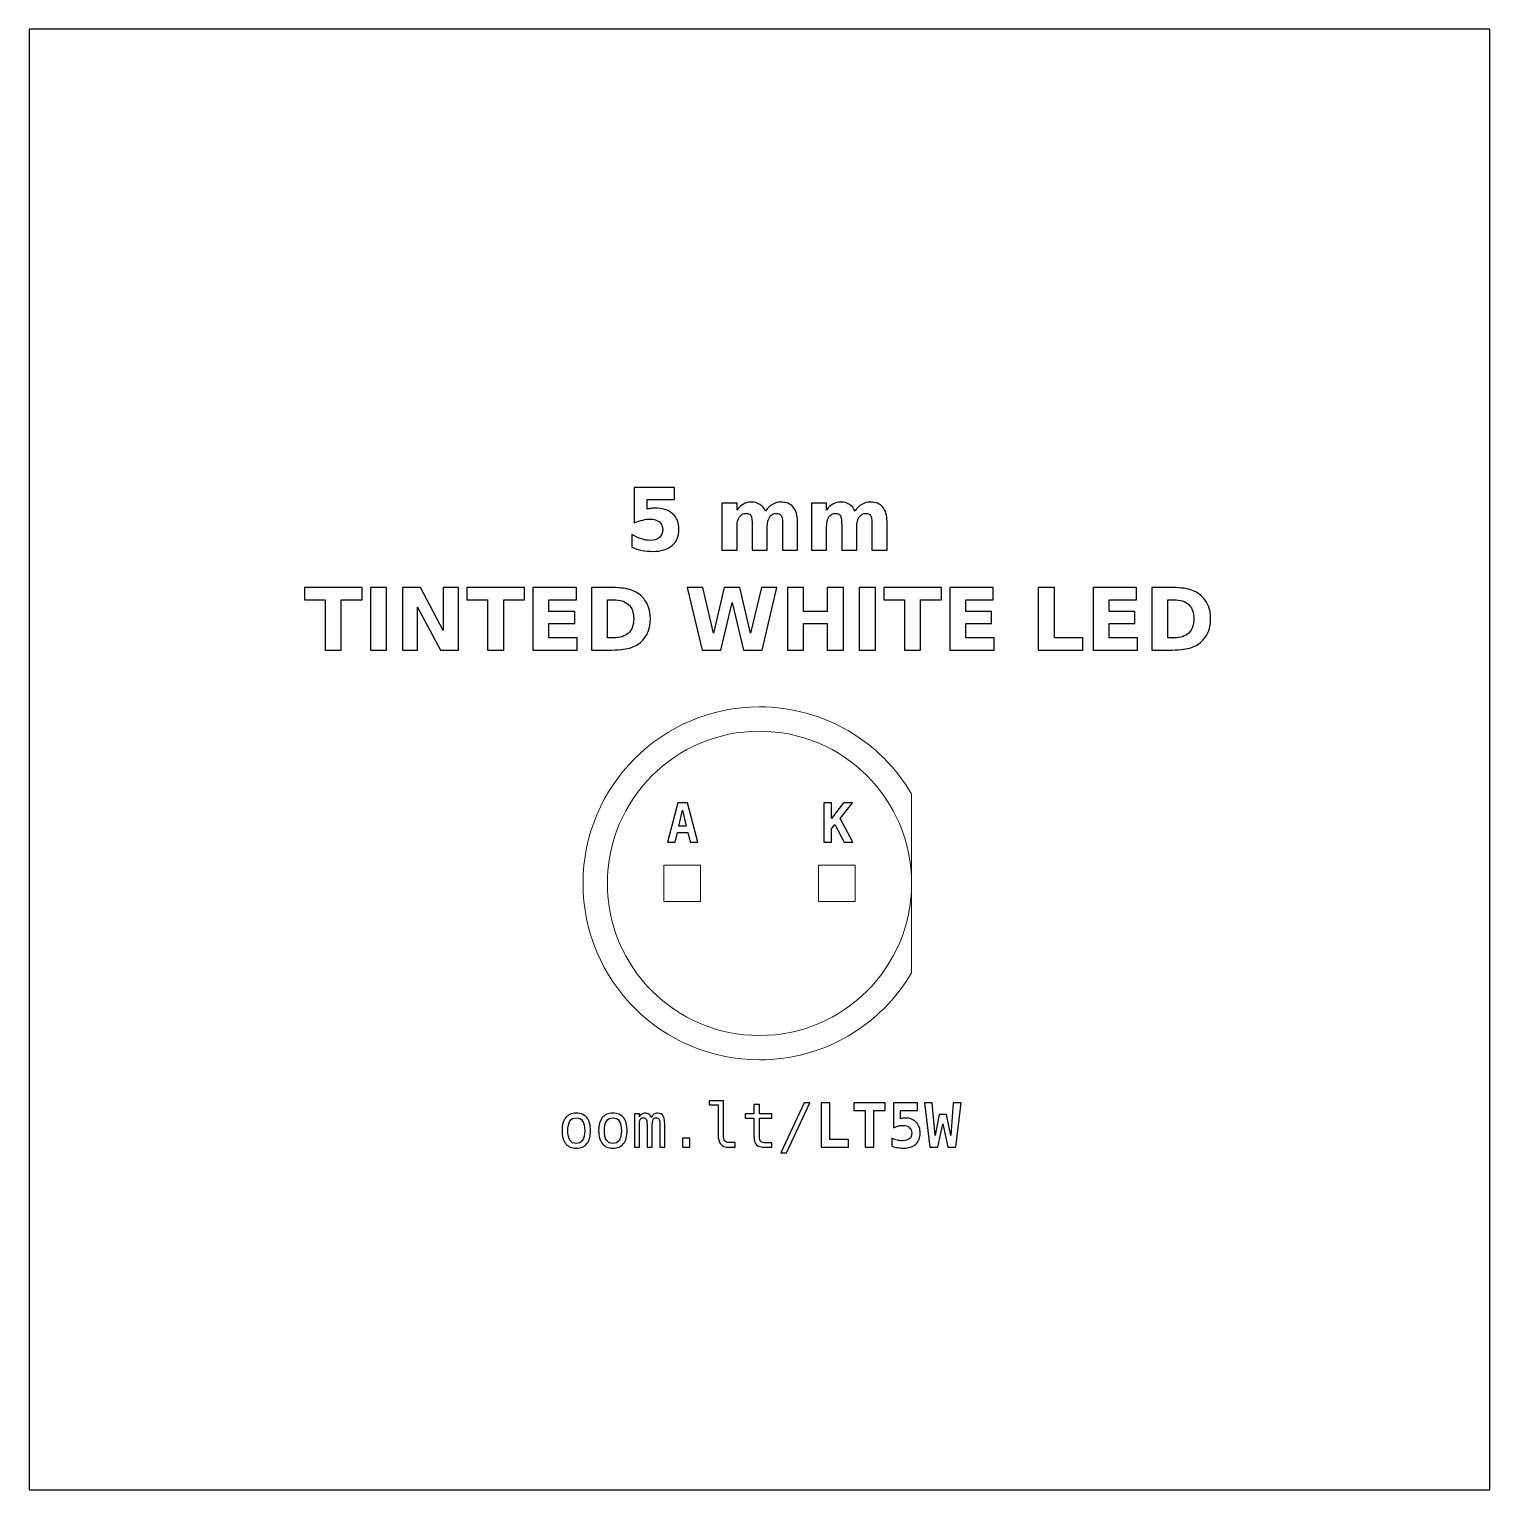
# Model space of a CAD drawing. Header units: centimetres. Extents: x -11.7 to -9.3, y -16.05 to -13.65.
import ezdxf

# ---------------------------------------------------------------- set-up
doc = ezdxf.new("R2010")
doc.units = ezdxf.units.CM
doc.header["$MEASUREMENT"] = 0
doc.layers.add('Layer 1', color=7, linetype='Continuous')

msp = doc.modelspace()

# ---------------------------------------------------------------- linework, layer by layer
at = {"layer": 'Layer 1', "color": 7}
msp.add_lwpolyline([(-11.7, -16.05), (-9.3, -16.05), (-9.3, -13.65), (-11.7, -13.65), (-11.7, -16.05)], close=True, dxfattribs=at)
at = {"layer": 'Layer 1', "color": 7, "lineweight": 20}
for points in [[(-10.65701, -15.08355), (-10.59701, -15.08355), (-10.59701, -15.02355), (-10.65701, -15.02355), (-10.65701, -15.08355)], [(-10.40301, -15.08355), (-10.34301, -15.08355), (-10.34301, -15.02355), (-10.40301, -15.02355), (-10.40301, -15.08355)]]:
    msp.add_lwpolyline(points, close=True, dxfattribs=at)
at = {"layer": 'Layer 1', "color": 250, "lineweight": 20}
msp.add_ellipse((-10.50001, -15.05355), major_axis=(0, 0.25), ratio=1, dxfattribs=at)
at = {"layer": 'Layer 1', "color": 250}
for points, knots in [([(-10.70574, -14.40315), (-10.70574, -14.40315), (-10.6398, -14.40315), (-10.6398, -14.40315), (-10.6398, -14.40315), (-10.6398, -14.40315), (-10.6398, -14.42265), (-10.6398, -14.42265), (-10.6398, -14.42265), (-10.6398, -14.42265), (-10.6846, -14.42265), (-10.6846, -14.42265), (-10.6846, -14.42265), (-10.6846, -14.42265), (-10.6846, -14.43857), (-10.6846, -14.43857), (-10.6846, -14.43857), (-10.68258, -14.43803), (-10.68055, -14.43761), (-10.67851, -14.4373), (-10.67851, -14.4373), (-10.67646, -14.43699), (-10.67432, -14.43685), (-10.67213, -14.43685), (-10.67213, -14.43685), (-10.65958, -14.43685), (-10.64982, -14.43998), (-10.64283, -14.44626), (-10.64283, -14.44626), (-10.63585, -14.45252), (-10.63237, -14.46126), (-10.63237, -14.47246), (-10.63237, -14.47246), (-10.63237, -14.48358), (-10.63618, -14.49229), (-10.64377, -14.49859), (-10.64377, -14.49859), (-10.65137, -14.50487), (-10.66193, -14.50802), (-10.67543, -14.50802), (-10.67543, -14.50802), (-10.68126, -14.50802), (-10.68705, -14.50745), (-10.69276, -14.50633), (-10.69276, -14.50633), (-10.69848, -14.5052), (-10.70417, -14.5035), (-10.70981, -14.5012), (-10.70981, -14.5012), (-10.70981, -14.5012), (-10.70981, -14.48031), (-10.70981, -14.48031), (-10.70981, -14.48031), (-10.70421, -14.48354), (-10.6989, -14.48594), (-10.69387, -14.48753), (-10.69387, -14.48753), (-10.68883, -14.48916), (-10.68408, -14.48996), (-10.67964, -14.48996), (-10.67964, -14.48996), (-10.67319, -14.48996), (-10.66814, -14.48838), (-10.66444, -14.48523), (-10.66444, -14.48523), (-10.66075, -14.4821), (-10.65889, -14.47785), (-10.65889, -14.47246), (-10.65889, -14.47246), (-10.65889, -14.46705), (-10.66075, -14.46279), (-10.66444, -14.45967), (-10.66444, -14.45967), (-10.66814, -14.45654), (-10.67319, -14.45499), (-10.67964, -14.45499), (-10.67964, -14.45499), (-10.68345, -14.45499), (-10.68752, -14.45548), (-10.69182, -14.45647), (-10.69182, -14.45647), (-10.69615, -14.45745), (-10.70078, -14.45898), (-10.70574, -14.46105), (-10.70574, -14.46105), (-10.70574, -14.46105), (-10.70574, -14.40315), (-10.70574, -14.40315)], [0, 0, 0, 0, 0.0454545, 0.0454545, 0.0454545, 0.0454545, 0.0909091, 0.0909091, 0.0909091, 0.0909091, 0.1363636, 0.1363636, 0.1363636, 0.1363636, 0.1818182, 0.1818182, 0.1818182, 0.1818182, 0.2272727, 0.2272727, 0.2272727, 0.2272727, 0.2727273, 0.2727273, 0.2727273, 0.2727273, 0.3181818, 0.3181818, 0.3181818, 0.3181818, 0.3636364, 0.3636364, 0.3636364, 0.3636364, 0.4090909, 0.4090909, 0.4090909, 0.4090909, 0.4545455, 0.4545455, 0.4545455, 0.4545455, 0.5, 0.5, 0.5, 0.5, 0.5454545, 0.5454545, 0.5454545, 0.5454545, 0.5909091, 0.5909091, 0.5909091, 0.5909091, 0.6363636, 0.6363636, 0.6363636, 0.6363636, 0.6818182, 0.6818182, 0.6818182, 0.6818182, 0.7272727, 0.7272727, 0.7272727, 0.7272727, 0.7727273, 0.7727273, 0.7727273, 0.7727273, 0.8181818, 0.8181818, 0.8181818, 0.8181818, 0.8636364, 0.8636364, 0.8636364, 0.8636364, 0.9090909, 0.9090909, 0.9090909, 0.9090909, 0.9545455, 0.9545455, 0.9545455, 0.9545455, 1, 1, 1, 1]), ([(-10.49001, -14.44167), (-10.48688, -14.4369), (-10.48319, -14.43325), (-10.47888, -14.43076), (-10.47888, -14.43076), (-10.47458, -14.42824), (-10.46988, -14.427), (-10.46473, -14.427), (-10.46473, -14.427), (-10.45586, -14.427), (-10.44911, -14.42973), (-10.44448, -14.43521), (-10.44448, -14.43521), (-10.43984, -14.44066), (-10.43751, -14.44861), (-10.43751, -14.45903), (-10.43751, -14.45903), (-10.43751, -14.45903), (-10.43751, -14.50602), (-10.43751, -14.50602), (-10.43751, -14.50602), (-10.43751, -14.50602), (-10.46233, -14.50602), (-10.46233, -14.50602), (-10.46233, -14.50602), (-10.46233, -14.50602), (-10.46233, -14.46578), (-10.46233, -14.46578), (-10.46233, -14.46578), (-10.46228, -14.46519), (-10.46226, -14.46458), (-10.46223, -14.46392), (-10.46223, -14.46392), (-10.46221, -14.46329), (-10.46219, -14.46237), (-10.46219, -14.46117), (-10.46219, -14.46117), (-10.46219, -14.45571), (-10.46298, -14.45174), (-10.46461, -14.44929), (-10.46461, -14.44929), (-10.46621, -14.44682), (-10.46879, -14.4456), (-10.47237, -14.4456), (-10.47237, -14.4456), (-10.47707, -14.4456), (-10.48067, -14.44753), (-10.48323, -14.45139), (-10.48323, -14.45139), (-10.48577, -14.45524), (-10.48709, -14.46082), (-10.48719, -14.46813), (-10.48719, -14.46813), (-10.48719, -14.46813), (-10.48719, -14.50602), (-10.48719, -14.50602), (-10.48719, -14.50602), (-10.48719, -14.50602), (-10.512, -14.50602), (-10.512, -14.50602), (-10.512, -14.50602), (-10.512, -14.50602), (-10.512, -14.46578), (-10.512, -14.46578), (-10.512, -14.46578), (-10.512, -14.45724), (-10.51273, -14.45174), (-10.51421, -14.44929), (-10.51421, -14.44929), (-10.51567, -14.44682), (-10.51828, -14.4456), (-10.52204, -14.4456), (-10.52204, -14.4456), (-10.52679, -14.4456), (-10.53044, -14.44755), (-10.533, -14.45143), (-10.533, -14.45143), (-10.53556, -14.45531), (-10.53686, -14.46084), (-10.53686, -14.46806), (-10.53686, -14.46806), (-10.53686, -14.46806), (-10.53686, -14.50602), (-10.53686, -14.50602), (-10.53686, -14.50602), (-10.53686, -14.50602), (-10.56167, -14.50602), (-10.56167, -14.50602), (-10.56167, -14.50602), (-10.56167, -14.50602), (-10.56167, -14.42886), (-10.56167, -14.42886), (-10.56167, -14.42886), (-10.56167, -14.42886), (-10.53686, -14.42886), (-10.53686, -14.42886), (-10.53686, -14.42886), (-10.53686, -14.42886), (-10.53686, -14.44017), (-10.53686, -14.44017), (-10.53686, -14.44017), (-10.53382, -14.43579), (-10.53034, -14.43253), (-10.52641, -14.43031), (-10.52641, -14.43031), (-10.52249, -14.4281), (-10.51816, -14.427), (-10.51343, -14.427), (-10.51343, -14.427), (-10.50812, -14.427), (-10.50339, -14.42829), (-10.49932, -14.43086), (-10.49932, -14.43086), (-10.49523, -14.43344), (-10.49212, -14.43704), (-10.49001, -14.44167)], [0, 0, 0, 0, 0.0344828, 0.0344828, 0.0344828, 0.0344828, 0.0689655, 0.0689655, 0.0689655, 0.0689655, 0.1034483, 0.1034483, 0.1034483, 0.1034483, 0.137931, 0.137931, 0.137931, 0.137931, 0.1724138, 0.1724138, 0.1724138, 0.1724138, 0.2068966, 0.2068966, 0.2068966, 0.2068966, 0.2413793, 0.2413793, 0.2413793, 0.2413793, 0.2758621, 0.2758621, 0.2758621, 0.2758621, 0.3103448, 0.3103448, 0.3103448, 0.3103448, 0.3448276, 0.3448276, 0.3448276, 0.3448276, 0.3793103, 0.3793103, 0.3793103, 0.3793103, 0.4137931, 0.4137931, 0.4137931, 0.4137931, 0.4482759, 0.4482759, 0.4482759, 0.4482759, 0.4827586, 0.4827586, 0.4827586, 0.4827586, 0.5172414, 0.5172414, 0.5172414, 0.5172414, 0.5517241, 0.5517241, 0.5517241, 0.5517241, 0.5862069, 0.5862069, 0.5862069, 0.5862069, 0.6206897, 0.6206897, 0.6206897, 0.6206897, 0.6551724, 0.6551724, 0.6551724, 0.6551724, 0.6896552, 0.6896552, 0.6896552, 0.6896552, 0.7241379, 0.7241379, 0.7241379, 0.7241379, 0.7586207, 0.7586207, 0.7586207, 0.7586207, 0.7931034, 0.7931034, 0.7931034, 0.7931034, 0.8275862, 0.8275862, 0.8275862, 0.8275862, 0.862069, 0.862069, 0.862069, 0.862069, 0.8965517, 0.8965517, 0.8965517, 0.8965517, 0.9310345, 0.9310345, 0.9310345, 0.9310345, 0.9655172, 0.9655172, 0.9655172, 0.9655172, 1, 1, 1, 1]), ([(-10.34297, -14.44167), (-10.33984, -14.4369), (-10.33615, -14.43325), (-10.33184, -14.43076), (-10.33184, -14.43076), (-10.32754, -14.42824), (-10.32284, -14.427), (-10.31769, -14.427), (-10.31769, -14.427), (-10.30882, -14.427), (-10.30207, -14.42973), (-10.29744, -14.43521), (-10.29744, -14.43521), (-10.2928, -14.44066), (-10.29047, -14.44861), (-10.29047, -14.45903), (-10.29047, -14.45903), (-10.29047, -14.45903), (-10.29047, -14.50602), (-10.29047, -14.50602), (-10.29047, -14.50602), (-10.29047, -14.50602), (-10.31529, -14.50602), (-10.31529, -14.50602), (-10.31529, -14.50602), (-10.31529, -14.50602), (-10.31529, -14.46578), (-10.31529, -14.46578), (-10.31529, -14.46578), (-10.31524, -14.46519), (-10.31522, -14.46458), (-10.31519, -14.46392), (-10.31519, -14.46392), (-10.31517, -14.46329), (-10.31515, -14.46237), (-10.31515, -14.46117), (-10.31515, -14.46117), (-10.31515, -14.45571), (-10.31594, -14.45174), (-10.31757, -14.44929), (-10.31757, -14.44929), (-10.31917, -14.44682), (-10.32175, -14.4456), (-10.32533, -14.4456), (-10.32533, -14.4456), (-10.33003, -14.4456), (-10.33363, -14.44753), (-10.33619, -14.45139), (-10.33619, -14.45139), (-10.33873, -14.45524), (-10.34005, -14.46082), (-10.34015, -14.46813), (-10.34015, -14.46813), (-10.34015, -14.46813), (-10.34015, -14.50602), (-10.34015, -14.50602), (-10.34015, -14.50602), (-10.34015, -14.50602), (-10.36496, -14.50602), (-10.36496, -14.50602), (-10.36496, -14.50602), (-10.36496, -14.50602), (-10.36496, -14.46578), (-10.36496, -14.46578), (-10.36496, -14.46578), (-10.36496, -14.45724), (-10.36569, -14.45174), (-10.36717, -14.44929), (-10.36717, -14.44929), (-10.36863, -14.44682), (-10.37124, -14.4456), (-10.375, -14.4456), (-10.375, -14.4456), (-10.37975, -14.4456), (-10.3834, -14.44755), (-10.38596, -14.45143), (-10.38596, -14.45143), (-10.38852, -14.45531), (-10.38982, -14.46084), (-10.38982, -14.46806), (-10.38982, -14.46806), (-10.38982, -14.46806), (-10.38982, -14.50602), (-10.38982, -14.50602), (-10.38982, -14.50602), (-10.38982, -14.50602), (-10.41463, -14.50602), (-10.41463, -14.50602), (-10.41463, -14.50602), (-10.41463, -14.50602), (-10.41463, -14.42886), (-10.41463, -14.42886), (-10.41463, -14.42886), (-10.41463, -14.42886), (-10.38982, -14.42886), (-10.38982, -14.42886), (-10.38982, -14.42886), (-10.38982, -14.42886), (-10.38982, -14.44017), (-10.38982, -14.44017), (-10.38982, -14.44017), (-10.38678, -14.43579), (-10.3833, -14.43253), (-10.37937, -14.43031), (-10.37937, -14.43031), (-10.37545, -14.4281), (-10.37112, -14.427), (-10.36639, -14.427), (-10.36639, -14.427), (-10.36108, -14.427), (-10.35635, -14.42829), (-10.35228, -14.43086), (-10.35228, -14.43086), (-10.34819, -14.43344), (-10.34508, -14.43704), (-10.34297, -14.44167)], [0, 0, 0, 0, 0.0344828, 0.0344828, 0.0344828, 0.0344828, 0.0689655, 0.0689655, 0.0689655, 0.0689655, 0.1034483, 0.1034483, 0.1034483, 0.1034483, 0.137931, 0.137931, 0.137931, 0.137931, 0.1724138, 0.1724138, 0.1724138, 0.1724138, 0.2068966, 0.2068966, 0.2068966, 0.2068966, 0.2413793, 0.2413793, 0.2413793, 0.2413793, 0.2758621, 0.2758621, 0.2758621, 0.2758621, 0.3103448, 0.3103448, 0.3103448, 0.3103448, 0.3448276, 0.3448276, 0.3448276, 0.3448276, 0.3793103, 0.3793103, 0.3793103, 0.3793103, 0.4137931, 0.4137931, 0.4137931, 0.4137931, 0.4482759, 0.4482759, 0.4482759, 0.4482759, 0.4827586, 0.4827586, 0.4827586, 0.4827586, 0.5172414, 0.5172414, 0.5172414, 0.5172414, 0.5517241, 0.5517241, 0.5517241, 0.5517241, 0.5862069, 0.5862069, 0.5862069, 0.5862069, 0.6206897, 0.6206897, 0.6206897, 0.6206897, 0.6551724, 0.6551724, 0.6551724, 0.6551724, 0.6896552, 0.6896552, 0.6896552, 0.6896552, 0.7241379, 0.7241379, 0.7241379, 0.7241379, 0.7586207, 0.7586207, 0.7586207, 0.7586207, 0.7931034, 0.7931034, 0.7931034, 0.7931034, 0.8275862, 0.8275862, 0.8275862, 0.8275862, 0.862069, 0.862069, 0.862069, 0.862069, 0.8965517, 0.8965517, 0.8965517, 0.8965517, 0.9310345, 0.9310345, 0.9310345, 0.9310345, 0.9655172, 0.9655172, 0.9655172, 0.9655172, 1, 1, 1, 1]), ([(-11.24792, -14.5674), (-11.24792, -14.5674), (-11.15312, -14.5674), (-11.15312, -14.5674), (-11.15312, -14.5674), (-11.15312, -14.5674), (-11.15312, -14.58746), (-11.15312, -14.58746), (-11.15312, -14.58746), (-11.15312, -14.58746), (-11.18722, -14.58746), (-11.18722, -14.58746), (-11.18722, -14.58746), (-11.18722, -14.58746), (-11.18722, -14.67027), (-11.18722, -14.67027), (-11.18722, -14.67027), (-11.18722, -14.67027), (-11.21375, -14.67027), (-11.21375, -14.67027), (-11.21375, -14.67027), (-11.21375, -14.67027), (-11.21375, -14.58746), (-11.21375, -14.58746), (-11.21375, -14.58746), (-11.21375, -14.58746), (-11.24792, -14.58746), (-11.24792, -14.58746), (-11.24792, -14.58746), (-11.24792, -14.58746), (-11.24792, -14.5674), (-11.24792, -14.5674)], [0, 0, 0, 0, 0.125, 0.125, 0.125, 0.125, 0.25, 0.25, 0.25, 0.25, 0.375, 0.375, 0.375, 0.375, 0.5, 0.5, 0.5, 0.5, 0.625, 0.625, 0.625, 0.625, 0.75, 0.75, 0.75, 0.75, 0.875, 0.875, 0.875, 0.875, 1, 1, 1, 1]), ([(-11.13938, -14.5674), (-11.13938, -14.5674), (-11.11285, -14.5674), (-11.11285, -14.5674), (-11.11285, -14.5674), (-11.11285, -14.5674), (-11.11285, -14.67027), (-11.11285, -14.67027), (-11.11285, -14.67027), (-11.11285, -14.67027), (-11.13938, -14.67027), (-11.13938, -14.67027), (-11.13938, -14.67027), (-11.13938, -14.67027), (-11.13938, -14.5674), (-11.13938, -14.5674)], [0, 0, 0, 0, 0.25, 0.25, 0.25, 0.25, 0.5, 0.5, 0.5, 0.5, 0.75, 0.75, 0.75, 0.75, 1, 1, 1, 1]), ([(-11.08689, -14.5674), (-11.08689, -14.5674), (-11.05726, -14.5674), (-11.05726, -14.5674), (-11.05726, -14.5674), (-11.05726, -14.5674), (-11.01984, -14.63796), (-11.01984, -14.63796), (-11.01984, -14.63796), (-11.01984, -14.63796), (-11.01984, -14.5674), (-11.01984, -14.5674), (-11.01984, -14.5674), (-11.01984, -14.5674), (-10.9947, -14.5674), (-10.9947, -14.5674), (-10.9947, -14.5674), (-10.9947, -14.5674), (-10.9947, -14.67027), (-10.9947, -14.67027), (-10.9947, -14.67027), (-10.9947, -14.67027), (-11.02433, -14.67027), (-11.02433, -14.67027), (-11.02433, -14.67027), (-11.02433, -14.67027), (-11.06175, -14.59971), (-11.06175, -14.59971), (-11.06175, -14.59971), (-11.06175, -14.59971), (-11.06175, -14.67027), (-11.06175, -14.67027), (-11.06175, -14.67027), (-11.06175, -14.67027), (-11.08689, -14.67027), (-11.08689, -14.67027), (-11.08689, -14.67027), (-11.08689, -14.67027), (-11.08689, -14.5674), (-11.08689, -14.5674)], [0, 0, 0, 0, 0.1, 0.1, 0.1, 0.1, 0.2, 0.2, 0.2, 0.2, 0.3, 0.3, 0.3, 0.3, 0.4, 0.4, 0.4, 0.4, 0.5, 0.5, 0.5, 0.5, 0.6, 0.6, 0.6, 0.6, 0.7, 0.7, 0.7, 0.7, 0.8, 0.8, 0.8, 0.8, 0.9, 0.9, 0.9, 0.9, 1, 1, 1, 1]), ([(-10.98108, -14.5674), (-10.98108, -14.5674), (-10.88628, -14.5674), (-10.88628, -14.5674), (-10.88628, -14.5674), (-10.88628, -14.5674), (-10.88628, -14.58746), (-10.88628, -14.58746), (-10.88628, -14.58746), (-10.88628, -14.58746), (-10.92038, -14.58746), (-10.92038, -14.58746), (-10.92038, -14.58746), (-10.92038, -14.58746), (-10.92038, -14.67027), (-10.92038, -14.67027), (-10.92038, -14.67027), (-10.92038, -14.67027), (-10.94691, -14.67027), (-10.94691, -14.67027), (-10.94691, -14.67027), (-10.94691, -14.67027), (-10.94691, -14.58746), (-10.94691, -14.58746), (-10.94691, -14.58746), (-10.94691, -14.58746), (-10.98108, -14.58746), (-10.98108, -14.58746), (-10.98108, -14.58746), (-10.98108, -14.58746), (-10.98108, -14.5674), (-10.98108, -14.5674)], [0, 0, 0, 0, 0.125, 0.125, 0.125, 0.125, 0.25, 0.25, 0.25, 0.25, 0.375, 0.375, 0.375, 0.375, 0.5, 0.5, 0.5, 0.5, 0.625, 0.625, 0.625, 0.625, 0.75, 0.75, 0.75, 0.75, 0.875, 0.875, 0.875, 0.875, 1, 1, 1, 1]), ([(-10.87254, -14.5674), (-10.87254, -14.5674), (-10.80095, -14.5674), (-10.80095, -14.5674), (-10.80095, -14.5674), (-10.80095, -14.5674), (-10.80095, -14.58746), (-10.80095, -14.58746), (-10.80095, -14.58746), (-10.80095, -14.58746), (-10.84601, -14.58746), (-10.84601, -14.58746), (-10.84601, -14.58746), (-10.84601, -14.58746), (-10.84601, -14.60661), (-10.84601, -14.60661), (-10.84601, -14.60661), (-10.84601, -14.60661), (-10.80366, -14.60661), (-10.80366, -14.60661), (-10.80366, -14.60661), (-10.80366, -14.60661), (-10.80366, -14.62667), (-10.80366, -14.62667), (-10.80366, -14.62667), (-10.80366, -14.62667), (-10.84601, -14.62667), (-10.84601, -14.62667), (-10.84601, -14.62667), (-10.84601, -14.62667), (-10.84601, -14.65021), (-10.84601, -14.65021), (-10.84601, -14.65021), (-10.84601, -14.65021), (-10.79945, -14.65021), (-10.79945, -14.65021), (-10.79945, -14.65021), (-10.79945, -14.65021), (-10.79945, -14.67027), (-10.79945, -14.67027), (-10.79945, -14.67027), (-10.79945, -14.67027), (-10.87254, -14.67027), (-10.87254, -14.67027), (-10.87254, -14.67027), (-10.87254, -14.67027), (-10.87254, -14.5674), (-10.87254, -14.5674)], [0, 0, 0, 0, 0.0833333, 0.0833333, 0.0833333, 0.0833333, 0.1666667, 0.1666667, 0.1666667, 0.1666667, 0.25, 0.25, 0.25, 0.25, 0.3333333, 0.3333333, 0.3333333, 0.3333333, 0.4166667, 0.4166667, 0.4166667, 0.4166667, 0.5, 0.5, 0.5, 0.5, 0.5833333, 0.5833333, 0.5833333, 0.5833333, 0.6666667, 0.6666667, 0.6666667, 0.6666667, 0.75, 0.75, 0.75, 0.75, 0.8333333, 0.8333333, 0.8333333, 0.8333333, 0.9166667, 0.9166667, 0.9166667, 0.9166667, 1, 1, 1, 1]), ([(-10.77614, -14.5674), (-10.77614, -14.5674), (-10.74815, -14.5674), (-10.74815, -14.5674), (-10.74815, -14.5674), (-10.73254, -14.5674), (-10.72092, -14.56851), (-10.71328, -14.57074), (-10.71328, -14.57074), (-10.70563, -14.57297), (-10.69907, -14.57674), (-10.69359, -14.58208), (-10.69359, -14.58208), (-10.68877, -14.58671), (-10.6852, -14.59207), (-10.68284, -14.59814), (-10.68284, -14.59814), (-10.68052, -14.60418), (-10.67934, -14.61105), (-10.67934, -14.61874), (-10.67934, -14.61874), (-10.67934, -14.6265), (-10.68052, -14.63342), (-10.68284, -14.63951), (-10.68284, -14.63951), (-10.6852, -14.6456), (-10.68877, -14.65096), (-10.69359, -14.65559), (-10.69359, -14.65559), (-10.69912, -14.66093), (-10.70573, -14.6647), (-10.71344, -14.66693), (-10.71344, -14.66693), (-10.72116, -14.66916), (-10.73273, -14.67027), (-10.74815, -14.67027), (-10.74815, -14.67027), (-10.74815, -14.67027), (-10.77614, -14.67027), (-10.77614, -14.67027), (-10.77614, -14.67027), (-10.77614, -14.67027), (-10.77614, -14.5674), (-10.77614, -14.5674)], [0, 0, 0, 0, 0.0909091, 0.0909091, 0.0909091, 0.0909091, 0.1818182, 0.1818182, 0.1818182, 0.1818182, 0.2727273, 0.2727273, 0.2727273, 0.2727273, 0.3636364, 0.3636364, 0.3636364, 0.3636364, 0.4545455, 0.4545455, 0.4545455, 0.4545455, 0.5454545, 0.5454545, 0.5454545, 0.5454545, 0.6363636, 0.6363636, 0.6363636, 0.6363636, 0.7272727, 0.7272727, 0.7272727, 0.7272727, 0.8181818, 0.8181818, 0.8181818, 0.8181818, 0.9090909, 0.9090909, 0.9090909, 0.9090909, 1, 1, 1, 1]), ([(-10.61864, -14.5674), (-10.61864, -14.5674), (-10.59322, -14.5674), (-10.59322, -14.5674), (-10.59322, -14.5674), (-10.59322, -14.5674), (-10.57544, -14.64217), (-10.57544, -14.64217), (-10.57544, -14.64217), (-10.57544, -14.64217), (-10.5578, -14.5674), (-10.5578, -14.5674), (-10.5578, -14.5674), (-10.5578, -14.5674), (-10.53223, -14.5674), (-10.53223, -14.5674), (-10.53223, -14.5674), (-10.53223, -14.5674), (-10.5146, -14.64217), (-10.5146, -14.64217), (-10.5146, -14.64217), (-10.5146, -14.64217), (-10.49682, -14.5674), (-10.49682, -14.5674), (-10.49682, -14.5674), (-10.49682, -14.5674), (-10.4716, -14.5674), (-10.4716, -14.5674), (-10.4716, -14.5674), (-10.4716, -14.5674), (-10.49585, -14.67027), (-10.49585, -14.67027), (-10.49585, -14.67027), (-10.49585, -14.67027), (-10.52645, -14.67027), (-10.52645, -14.67027), (-10.52645, -14.67027), (-10.52645, -14.67027), (-10.54512, -14.59207), (-10.54512, -14.59207), (-10.54512, -14.59207), (-10.54512, -14.59207), (-10.56358, -14.67027), (-10.56358, -14.67027), (-10.56358, -14.67027), (-10.56358, -14.67027), (-10.59418, -14.67027), (-10.59418, -14.67027), (-10.59418, -14.67027), (-10.59418, -14.67027), (-10.61864, -14.5674), (-10.61864, -14.5674)], [0, 0, 0, 0, 0.0769231, 0.0769231, 0.0769231, 0.0769231, 0.1538462, 0.1538462, 0.1538462, 0.1538462, 0.2307692, 0.2307692, 0.2307692, 0.2307692, 0.3076923, 0.3076923, 0.3076923, 0.3076923, 0.3846154, 0.3846154, 0.3846154, 0.3846154, 0.4615385, 0.4615385, 0.4615385, 0.4615385, 0.5384615, 0.5384615, 0.5384615, 0.5384615, 0.6153846, 0.6153846, 0.6153846, 0.6153846, 0.6923077, 0.6923077, 0.6923077, 0.6923077, 0.7692308, 0.7692308, 0.7692308, 0.7692308, 0.8461538, 0.8461538, 0.8461538, 0.8461538, 0.9230769, 0.9230769, 0.9230769, 0.9230769, 1, 1, 1, 1]), ([(-10.45425, -14.5674), (-10.45425, -14.5674), (-10.42772, -14.5674), (-10.42772, -14.5674), (-10.42772, -14.5674), (-10.42772, -14.5674), (-10.42772, -14.60661), (-10.42772, -14.60661), (-10.42772, -14.60661), (-10.42772, -14.60661), (-10.38859, -14.60661), (-10.38859, -14.60661), (-10.38859, -14.60661), (-10.38859, -14.60661), (-10.38859, -14.5674), (-10.38859, -14.5674), (-10.38859, -14.5674), (-10.38859, -14.5674), (-10.36206, -14.5674), (-10.36206, -14.5674), (-10.36206, -14.5674), (-10.36206, -14.5674), (-10.36206, -14.67027), (-10.36206, -14.67027), (-10.36206, -14.67027), (-10.36206, -14.67027), (-10.38859, -14.67027), (-10.38859, -14.67027), (-10.38859, -14.67027), (-10.38859, -14.67027), (-10.38859, -14.62667), (-10.38859, -14.62667), (-10.38859, -14.62667), (-10.38859, -14.62667), (-10.42772, -14.62667), (-10.42772, -14.62667), (-10.42772, -14.62667), (-10.42772, -14.62667), (-10.42772, -14.67027), (-10.42772, -14.67027), (-10.42772, -14.67027), (-10.42772, -14.67027), (-10.45425, -14.67027), (-10.45425, -14.67027), (-10.45425, -14.67027), (-10.45425, -14.67027), (-10.45425, -14.5674), (-10.45425, -14.5674)], [0, 0, 0, 0, 0.0833333, 0.0833333, 0.0833333, 0.0833333, 0.1666667, 0.1666667, 0.1666667, 0.1666667, 0.25, 0.25, 0.25, 0.25, 0.3333333, 0.3333333, 0.3333333, 0.3333333, 0.4166667, 0.4166667, 0.4166667, 0.4166667, 0.5, 0.5, 0.5, 0.5, 0.5833333, 0.5833333, 0.5833333, 0.5833333, 0.6666667, 0.6666667, 0.6666667, 0.6666667, 0.75, 0.75, 0.75, 0.75, 0.8333333, 0.8333333, 0.8333333, 0.8333333, 0.9166667, 0.9166667, 0.9166667, 0.9166667, 1, 1, 1, 1]), ([(-10.33616, -14.5674), (-10.33616, -14.5674), (-10.30963, -14.5674), (-10.30963, -14.5674), (-10.30963, -14.5674), (-10.30963, -14.5674), (-10.30963, -14.67027), (-10.30963, -14.67027), (-10.30963, -14.67027), (-10.30963, -14.67027), (-10.33616, -14.67027), (-10.33616, -14.67027), (-10.33616, -14.67027), (-10.33616, -14.67027), (-10.33616, -14.5674), (-10.33616, -14.5674)], [0, 0, 0, 0, 0.25, 0.25, 0.25, 0.25, 0.5, 0.5, 0.5, 0.5, 0.75, 0.75, 0.75, 0.75, 1, 1, 1, 1]), ([(-10.29595, -14.5674), (-10.29595, -14.5674), (-10.20115, -14.5674), (-10.20115, -14.5674), (-10.20115, -14.5674), (-10.20115, -14.5674), (-10.20115, -14.58746), (-10.20115, -14.58746), (-10.20115, -14.58746), (-10.20115, -14.58746), (-10.23525, -14.58746), (-10.23525, -14.58746), (-10.23525, -14.58746), (-10.23525, -14.58746), (-10.23525, -14.67027), (-10.23525, -14.67027), (-10.23525, -14.67027), (-10.23525, -14.67027), (-10.26178, -14.67027), (-10.26178, -14.67027), (-10.26178, -14.67027), (-10.26178, -14.67027), (-10.26178, -14.58746), (-10.26178, -14.58746), (-10.26178, -14.58746), (-10.26178, -14.58746), (-10.29595, -14.58746), (-10.29595, -14.58746), (-10.29595, -14.58746), (-10.29595, -14.58746), (-10.29595, -14.5674), (-10.29595, -14.5674)], [0, 0, 0, 0, 0.125, 0.125, 0.125, 0.125, 0.25, 0.25, 0.25, 0.25, 0.375, 0.375, 0.375, 0.375, 0.5, 0.5, 0.5, 0.5, 0.625, 0.625, 0.625, 0.625, 0.75, 0.75, 0.75, 0.75, 0.875, 0.875, 0.875, 0.875, 1, 1, 1, 1]), ([(-10.18741, -14.5674), (-10.18741, -14.5674), (-10.11582, -14.5674), (-10.11582, -14.5674), (-10.11582, -14.5674), (-10.11582, -14.5674), (-10.11582, -14.58746), (-10.11582, -14.58746), (-10.11582, -14.58746), (-10.11582, -14.58746), (-10.16088, -14.58746), (-10.16088, -14.58746), (-10.16088, -14.58746), (-10.16088, -14.58746), (-10.16088, -14.60661), (-10.16088, -14.60661), (-10.16088, -14.60661), (-10.16088, -14.60661), (-10.11853, -14.60661), (-10.11853, -14.60661), (-10.11853, -14.60661), (-10.11853, -14.60661), (-10.11853, -14.62667), (-10.11853, -14.62667), (-10.11853, -14.62667), (-10.11853, -14.62667), (-10.16088, -14.62667), (-10.16088, -14.62667), (-10.16088, -14.62667), (-10.16088, -14.62667), (-10.16088, -14.65021), (-10.16088, -14.65021), (-10.16088, -14.65021), (-10.16088, -14.65021), (-10.11432, -14.65021), (-10.11432, -14.65021), (-10.11432, -14.65021), (-10.11432, -14.65021), (-10.11432, -14.67027), (-10.11432, -14.67027), (-10.11432, -14.67027), (-10.11432, -14.67027), (-10.18741, -14.67027), (-10.18741, -14.67027), (-10.18741, -14.67027), (-10.18741, -14.67027), (-10.18741, -14.5674), (-10.18741, -14.5674)], [0, 0, 0, 0, 0.0833333, 0.0833333, 0.0833333, 0.0833333, 0.1666667, 0.1666667, 0.1666667, 0.1666667, 0.25, 0.25, 0.25, 0.25, 0.3333333, 0.3333333, 0.3333333, 0.3333333, 0.4166667, 0.4166667, 0.4166667, 0.4166667, 0.5, 0.5, 0.5, 0.5, 0.5833333, 0.5833333, 0.5833333, 0.5833333, 0.6666667, 0.6666667, 0.6666667, 0.6666667, 0.75, 0.75, 0.75, 0.75, 0.8333333, 0.8333333, 0.8333333, 0.8333333, 0.9166667, 0.9166667, 0.9166667, 0.9166667, 1, 1, 1, 1]), ([(-10.04188, -14.5674), (-10.04188, -14.5674), (-10.01535, -14.5674), (-10.01535, -14.5674), (-10.01535, -14.5674), (-10.01535, -14.5674), (-10.01535, -14.65021), (-10.01535, -14.65021), (-10.01535, -14.65021), (-10.01535, -14.65021), (-9.96879, -14.65021), (-9.96879, -14.65021), (-9.96879, -14.65021), (-9.96879, -14.65021), (-9.96879, -14.67027), (-9.96879, -14.67027), (-9.96879, -14.67027), (-9.96879, -14.67027), (-10.04188, -14.67027), (-10.04188, -14.67027), (-10.04188, -14.67027), (-10.04188, -14.67027), (-10.04188, -14.5674), (-10.04188, -14.5674)], [0, 0, 0, 0, 0.1666667, 0.1666667, 0.1666667, 0.1666667, 0.3333333, 0.3333333, 0.3333333, 0.3333333, 0.5, 0.5, 0.5, 0.5, 0.6666667, 0.6666667, 0.6666667, 0.6666667, 0.8333333, 0.8333333, 0.8333333, 0.8333333, 1, 1, 1, 1]), ([(-9.95197, -14.5674), (-9.95197, -14.5674), (-9.88038, -14.5674), (-9.88038, -14.5674), (-9.88038, -14.5674), (-9.88038, -14.5674), (-9.88038, -14.58746), (-9.88038, -14.58746), (-9.88038, -14.58746), (-9.88038, -14.58746), (-9.92544, -14.58746), (-9.92544, -14.58746), (-9.92544, -14.58746), (-9.92544, -14.58746), (-9.92544, -14.60661), (-9.92544, -14.60661), (-9.92544, -14.60661), (-9.92544, -14.60661), (-9.88309, -14.60661), (-9.88309, -14.60661), (-9.88309, -14.60661), (-9.88309, -14.60661), (-9.88309, -14.62667), (-9.88309, -14.62667), (-9.88309, -14.62667), (-9.88309, -14.62667), (-9.92544, -14.62667), (-9.92544, -14.62667), (-9.92544, -14.62667), (-9.92544, -14.62667), (-9.92544, -14.65021), (-9.92544, -14.65021), (-9.92544, -14.65021), (-9.92544, -14.65021), (-9.87888, -14.65021), (-9.87888, -14.65021), (-9.87888, -14.65021), (-9.87888, -14.65021), (-9.87888, -14.67027), (-9.87888, -14.67027), (-9.87888, -14.67027), (-9.87888, -14.67027), (-9.95197, -14.67027), (-9.95197, -14.67027), (-9.95197, -14.67027), (-9.95197, -14.67027), (-9.95197, -14.5674), (-9.95197, -14.5674)], [0, 0, 0, 0, 0.0833333, 0.0833333, 0.0833333, 0.0833333, 0.1666667, 0.1666667, 0.1666667, 0.1666667, 0.25, 0.25, 0.25, 0.25, 0.3333333, 0.3333333, 0.3333333, 0.3333333, 0.4166667, 0.4166667, 0.4166667, 0.4166667, 0.5, 0.5, 0.5, 0.5, 0.5833333, 0.5833333, 0.5833333, 0.5833333, 0.6666667, 0.6666667, 0.6666667, 0.6666667, 0.75, 0.75, 0.75, 0.75, 0.8333333, 0.8333333, 0.8333333, 0.8333333, 0.9166667, 0.9166667, 0.9166667, 0.9166667, 1, 1, 1, 1]), ([(-9.85557, -14.5674), (-9.85557, -14.5674), (-9.82758, -14.5674), (-9.82758, -14.5674), (-9.82758, -14.5674), (-9.81197, -14.5674), (-9.80035, -14.56851), (-9.79271, -14.57074), (-9.79271, -14.57074), (-9.78506, -14.57297), (-9.7785, -14.57674), (-9.77302, -14.58208), (-9.77302, -14.58208), (-9.7682, -14.58671), (-9.76463, -14.59207), (-9.76227, -14.59814), (-9.76227, -14.59814), (-9.75995, -14.60418), (-9.75877, -14.61105), (-9.75877, -14.61874), (-9.75877, -14.61874), (-9.75877, -14.6265), (-9.75995, -14.63342), (-9.76227, -14.63951), (-9.76227, -14.63951), (-9.76463, -14.6456), (-9.7682, -14.65096), (-9.77302, -14.65559), (-9.77302, -14.65559), (-9.77855, -14.66093), (-9.78516, -14.6647), (-9.79287, -14.66693), (-9.79287, -14.66693), (-9.80059, -14.66916), (-9.81216, -14.67027), (-9.82758, -14.67027), (-9.82758, -14.67027), (-9.82758, -14.67027), (-9.85557, -14.67027), (-9.85557, -14.67027), (-9.85557, -14.67027), (-9.85557, -14.67027), (-9.85557, -14.5674), (-9.85557, -14.5674)], [0, 0, 0, 0, 0.0909091, 0.0909091, 0.0909091, 0.0909091, 0.1818182, 0.1818182, 0.1818182, 0.1818182, 0.2727273, 0.2727273, 0.2727273, 0.2727273, 0.3636364, 0.3636364, 0.3636364, 0.3636364, 0.4545455, 0.4545455, 0.4545455, 0.4545455, 0.5454545, 0.5454545, 0.5454545, 0.5454545, 0.6363636, 0.6363636, 0.6363636, 0.6363636, 0.7272727, 0.7272727, 0.7272727, 0.7272727, 0.8181818, 0.8181818, 0.8181818, 0.8181818, 0.9090909, 0.9090909, 0.9090909, 0.9090909, 1, 1, 1, 1]), ([(-10.74961, -14.58746), (-10.74961, -14.58746), (-10.74961, -14.65021), (-10.74961, -14.65021), (-10.74961, -14.65021), (-10.74961, -14.65021), (-10.74011, -14.65021), (-10.74011, -14.65021), (-10.74011, -14.65021), (-10.72927, -14.65021), (-10.72099, -14.64753), (-10.71528, -14.64214), (-10.71528, -14.64214), (-10.70956, -14.63678), (-10.70669, -14.62897), (-10.70669, -14.61874), (-10.70669, -14.61874), (-10.70669, -14.60853), (-10.70954, -14.60077), (-10.71523, -14.59546), (-10.71523, -14.59546), (-10.72092, -14.59012), (-10.72922, -14.58746), (-10.74011, -14.58746), (-10.74011, -14.58746), (-10.74011, -14.58746), (-10.74961, -14.58746), (-10.74961, -14.58746)], [0, 0, 0, 0, 0.1428571, 0.1428571, 0.1428571, 0.1428571, 0.2857143, 0.2857143, 0.2857143, 0.2857143, 0.4285714, 0.4285714, 0.4285714, 0.4285714, 0.5714286, 0.5714286, 0.5714286, 0.5714286, 0.7142857, 0.7142857, 0.7142857, 0.7142857, 0.8571429, 0.8571429, 0.8571429, 0.8571429, 1, 1, 1, 1]), ([(-9.82904, -14.58746), (-9.82904, -14.58746), (-9.82904, -14.65021), (-9.82904, -14.65021), (-9.82904, -14.65021), (-9.82904, -14.65021), (-9.81954, -14.65021), (-9.81954, -14.65021), (-9.81954, -14.65021), (-9.8087, -14.65021), (-9.80042, -14.64753), (-9.79471, -14.64214), (-9.79471, -14.64214), (-9.78899, -14.63678), (-9.78612, -14.62897), (-9.78612, -14.61874), (-9.78612, -14.61874), (-9.78612, -14.60853), (-9.78897, -14.60077), (-9.79466, -14.59546), (-9.79466, -14.59546), (-9.80035, -14.59012), (-9.80865, -14.58746), (-9.81954, -14.58746), (-9.81954, -14.58746), (-9.81954, -14.58746), (-9.82904, -14.58746), (-9.82904, -14.58746)], [0, 0, 0, 0, 0.1428571, 0.1428571, 0.1428571, 0.1428571, 0.2857143, 0.2857143, 0.2857143, 0.2857143, 0.4285714, 0.4285714, 0.4285714, 0.4285714, 0.5714286, 0.5714286, 0.5714286, 0.5714286, 0.7142857, 0.7142857, 0.7142857, 0.7142857, 0.8571429, 0.8571429, 0.8571429, 0.8571429, 1, 1, 1, 1]), ([(-10.63407, -14.92139), (-10.63407, -14.92139), (-10.61853, -14.92139), (-10.61853, -14.92139), (-10.61853, -14.92139), (-10.61853, -14.92139), (-10.60117, -14.98568), (-10.60117, -14.98568), (-10.60117, -14.98568), (-10.60117, -14.98568), (-10.61387, -14.98568), (-10.61387, -14.98568), (-10.61387, -14.98568), (-10.61387, -14.98568), (-10.61784, -14.96979), (-10.61784, -14.96979), (-10.61784, -14.96979), (-10.61784, -14.96979), (-10.63484, -14.96979), (-10.63484, -14.96979), (-10.63484, -14.96979), (-10.63484, -14.96979), (-10.63872, -14.98568), (-10.63872, -14.98568), (-10.63872, -14.98568), (-10.63872, -14.98568), (-10.65142, -14.98568), (-10.65142, -14.98568), (-10.65142, -14.98568), (-10.65142, -14.98568), (-10.63407, -14.92139), (-10.63407, -14.92139)], [0, 0, 0, 0, 0.125, 0.125, 0.125, 0.125, 0.25, 0.25, 0.25, 0.25, 0.375, 0.375, 0.375, 0.375, 0.5, 0.5, 0.5, 0.5, 0.625, 0.625, 0.625, 0.625, 0.75, 0.75, 0.75, 0.75, 0.875, 0.875, 0.875, 0.875, 1, 1, 1, 1]), ([(-10.39435, -14.92139), (-10.39435, -14.92139), (-10.38165, -14.92139), (-10.38165, -14.92139), (-10.38165, -14.92139), (-10.38165, -14.92139), (-10.38165, -14.94679), (-10.38165, -14.94679), (-10.38165, -14.94679), (-10.38165, -14.94679), (-10.36175, -14.92139), (-10.36175, -14.92139), (-10.36175, -14.92139), (-10.36175, -14.92139), (-10.34737, -14.92139), (-10.34737, -14.92139), (-10.34737, -14.92139), (-10.34737, -14.92139), (-10.36766, -14.94671), (-10.36766, -14.94671), (-10.36766, -14.94671), (-10.36766, -14.94671), (-10.34664, -14.98568), (-10.34664, -14.98568), (-10.34664, -14.98568), (-10.34664, -14.98568), (-10.36076, -14.98568), (-10.36076, -14.98568), (-10.36076, -14.98568), (-10.36076, -14.98568), (-10.376, -14.95674), (-10.376, -14.95674), (-10.376, -14.95674), (-10.376, -14.95674), (-10.38165, -14.9639), (-10.38165, -14.9639), (-10.38165, -14.9639), (-10.38165, -14.9639), (-10.38165, -14.98568), (-10.38165, -14.98568), (-10.38165, -14.98568), (-10.38165, -14.98568), (-10.39435, -14.98568), (-10.39435, -14.98568), (-10.39435, -14.98568), (-10.39435, -14.98568), (-10.39435, -14.92139), (-10.39435, -14.92139)], [0, 0, 0, 0, 0.0833333, 0.0833333, 0.0833333, 0.0833333, 0.1666667, 0.1666667, 0.1666667, 0.1666667, 0.25, 0.25, 0.25, 0.25, 0.3333333, 0.3333333, 0.3333333, 0.3333333, 0.4166667, 0.4166667, 0.4166667, 0.4166667, 0.5, 0.5, 0.5, 0.5, 0.5833333, 0.5833333, 0.5833333, 0.5833333, 0.6666667, 0.6666667, 0.6666667, 0.6666667, 0.75, 0.75, 0.75, 0.75, 0.8333333, 0.8333333, 0.8333333, 0.8333333, 0.9166667, 0.9166667, 0.9166667, 0.9166667, 1, 1, 1, 1]), ([(-10.62632, -14.93302), (-10.62632, -14.93302), (-10.6323, -14.95933), (-10.6323, -14.95933), (-10.6323, -14.95933), (-10.6323, -14.95933), (-10.62029, -14.95933), (-10.62029, -14.95933), (-10.62029, -14.95933), (-10.62029, -14.95933), (-10.62632, -14.93302), (-10.62632, -14.93302)], [0, 0, 0, 0, 0.3333333, 0.3333333, 0.3333333, 0.3333333, 0.6666667, 0.6666667, 0.6666667, 0.6666667, 1, 1, 1, 1]), ([(-10.80108, -15.43116), (-10.7935, -15.43116), (-10.7877, -15.43361), (-10.78368, -15.43853), (-10.78368, -15.43853), (-10.77966, -15.44345), (-10.77765, -15.45057), (-10.77765, -15.45987), (-10.77765, -15.45987), (-10.77765, -15.46922), (-10.77965, -15.47634), (-10.78365, -15.48124), (-10.78365, -15.48124), (-10.78767, -15.48614), (-10.79347, -15.48859), (-10.80108, -15.48859), (-10.80108, -15.48859), (-10.80868, -15.48859), (-10.81447, -15.48614), (-10.81849, -15.48124), (-10.81849, -15.48124), (-10.82249, -15.47634), (-10.82449, -15.46922), (-10.82449, -15.45987), (-10.82449, -15.45987), (-10.82449, -15.45057), (-10.82249, -15.44345), (-10.81849, -15.43853), (-10.81849, -15.43853), (-10.81447, -15.43361), (-10.80868, -15.43116), (-10.80108, -15.43116)], [0, 0, 0, 0, 0.125, 0.125, 0.125, 0.125, 0.25, 0.25, 0.25, 0.25, 0.375, 0.375, 0.375, 0.375, 0.5, 0.5, 0.5, 0.5, 0.625, 0.625, 0.625, 0.625, 0.75, 0.75, 0.75, 0.75, 0.875, 0.875, 0.875, 0.875, 1, 1, 1, 1]), ([(-10.74087, -15.43116), (-10.73329, -15.43116), (-10.72749, -15.43361), (-10.72347, -15.43853), (-10.72347, -15.43853), (-10.71945, -15.44345), (-10.71744, -15.45057), (-10.71744, -15.45987), (-10.71744, -15.45987), (-10.71744, -15.46922), (-10.71944, -15.47634), (-10.72344, -15.48124), (-10.72344, -15.48124), (-10.72746, -15.48614), (-10.73326, -15.48859), (-10.74087, -15.48859), (-10.74087, -15.48859), (-10.74847, -15.48859), (-10.75426, -15.48614), (-10.75828, -15.48124), (-10.75828, -15.48124), (-10.76228, -15.47634), (-10.76428, -15.46922), (-10.76428, -15.45987), (-10.76428, -15.45987), (-10.76428, -15.45057), (-10.76228, -15.44345), (-10.75828, -15.43853), (-10.75828, -15.43853), (-10.75426, -15.43361), (-10.74847, -15.43116), (-10.74087, -15.43116)], [0, 0, 0, 0, 0.125, 0.125, 0.125, 0.125, 0.25, 0.25, 0.25, 0.25, 0.375, 0.375, 0.375, 0.375, 0.5, 0.5, 0.5, 0.5, 0.625, 0.625, 0.625, 0.625, 0.75, 0.75, 0.75, 0.75, 0.875, 0.875, 0.875, 0.875, 1, 1, 1, 1]), ([(-10.67775, -15.43805), (-10.67665, -15.4357), (-10.67523, -15.43396), (-10.67351, -15.43285), (-10.67351, -15.43285), (-10.67181, -15.43173), (-10.66975, -15.43116), (-10.66735, -15.43116), (-10.66735, -15.43116), (-10.66295, -15.43116), (-10.65984, -15.43286), (-10.65804, -15.43626), (-10.65804, -15.43626), (-10.65623, -15.43967), (-10.65533, -15.44607), (-10.65533, -15.45548), (-10.65533, -15.45548), (-10.65533, -15.45548), (-10.65533, -15.48717), (-10.65533, -15.48717), (-10.65533, -15.48717), (-10.65533, -15.48717), (-10.66353, -15.48717), (-10.66353, -15.48717), (-10.66353, -15.48717), (-10.66353, -15.48717), (-10.66353, -15.45587), (-10.66353, -15.45587), (-10.66353, -15.45587), (-10.66353, -15.44815), (-10.66396, -15.44337), (-10.66483, -15.44148), (-10.66483, -15.44148), (-10.66568, -15.43962), (-10.66726, -15.43868), (-10.66955, -15.43868), (-10.66955, -15.43868), (-10.67215, -15.43868), (-10.67393, -15.43968), (-10.6749, -15.44168), (-10.6749, -15.44168), (-10.67585, -15.44368), (-10.67633, -15.44842), (-10.67633, -15.45587), (-10.67633, -15.45587), (-10.67633, -15.45587), (-10.67633, -15.48717), (-10.67633, -15.48717), (-10.67633, -15.48717), (-10.67633, -15.48717), (-10.68453, -15.48717), (-10.68453, -15.48717), (-10.68453, -15.48717), (-10.68453, -15.48717), (-10.68453, -15.45587), (-10.68453, -15.45587), (-10.68453, -15.45587), (-10.68453, -15.44805), (-10.685, -15.44323), (-10.68593, -15.44142), (-10.68593, -15.44142), (-10.68685, -15.4396), (-10.68851, -15.43868), (-10.69093, -15.43868), (-10.69093, -15.43868), (-10.69331, -15.43868), (-10.69497, -15.43968), (-10.69588, -15.44168), (-10.69588, -15.44168), (-10.69682, -15.44368), (-10.69728, -15.44842), (-10.69728, -15.45587), (-10.69728, -15.45587), (-10.69728, -15.45587), (-10.69728, -15.48717), (-10.69728, -15.48717), (-10.69728, -15.48717), (-10.69728, -15.48717), (-10.70543, -15.48717), (-10.70543, -15.48717), (-10.70543, -15.48717), (-10.70543, -15.48717), (-10.70543, -15.43248), (-10.70543, -15.43248), (-10.70543, -15.43248), (-10.70543, -15.43248), (-10.69728, -15.43248), (-10.69728, -15.43248), (-10.69728, -15.43248), (-10.69728, -15.43248), (-10.69728, -15.43716), (-10.69728, -15.43716), (-10.69728, -15.43716), (-10.69622, -15.43521), (-10.69487, -15.43373), (-10.69325, -15.4327), (-10.69325, -15.4327), (-10.69165, -15.43168), (-10.68981, -15.43116), (-10.68776, -15.43116), (-10.68776, -15.43116), (-10.68528, -15.43116), (-10.68323, -15.43173), (-10.68158, -15.43286), (-10.68158, -15.43286), (-10.67993, -15.43401), (-10.67866, -15.43573), (-10.67775, -15.43805)], [0, 0, 0, 0, 0.037037, 0.037037, 0.037037, 0.037037, 0.0740741, 0.0740741, 0.0740741, 0.0740741, 0.1111111, 0.1111111, 0.1111111, 0.1111111, 0.1481481, 0.1481481, 0.1481481, 0.1481481, 0.1851852, 0.1851852, 0.1851852, 0.1851852, 0.2222222, 0.2222222, 0.2222222, 0.2222222, 0.2592593, 0.2592593, 0.2592593, 0.2592593, 0.2962963, 0.2962963, 0.2962963, 0.2962963, 0.3333333, 0.3333333, 0.3333333, 0.3333333, 0.3703704, 0.3703704, 0.3703704, 0.3703704, 0.4074074, 0.4074074, 0.4074074, 0.4074074, 0.4444444, 0.4444444, 0.4444444, 0.4444444, 0.4814815, 0.4814815, 0.4814815, 0.4814815, 0.5185185, 0.5185185, 0.5185185, 0.5185185, 0.5555556, 0.5555556, 0.5555556, 0.5555556, 0.5925926, 0.5925926, 0.5925926, 0.5925926, 0.6296296, 0.6296296, 0.6296296, 0.6296296, 0.6666667, 0.6666667, 0.6666667, 0.6666667, 0.7037037, 0.7037037, 0.7037037, 0.7037037, 0.7407407, 0.7407407, 0.7407407, 0.7407407, 0.7777778, 0.7777778, 0.7777778, 0.7777778, 0.8148148, 0.8148148, 0.8148148, 0.8148148, 0.8518519, 0.8518519, 0.8518519, 0.8518519, 0.8888889, 0.8888889, 0.8888889, 0.8888889, 0.9259259, 0.9259259, 0.9259259, 0.9259259, 0.962963, 0.962963, 0.962963, 0.962963, 1, 1, 1, 1]), ([(-10.55913, -15.46735), (-10.55913, -15.47139), (-10.55839, -15.47442), (-10.55691, -15.47647), (-10.55691, -15.47647), (-10.55543, -15.47852), (-10.55324, -15.47955), (-10.55034, -15.47955), (-10.55034, -15.47955), (-10.55034, -15.47955), (-10.53984, -15.47955), (-10.53984, -15.47955), (-10.53984, -15.47955), (-10.53984, -15.47955), (-10.53984, -15.48717), (-10.53984, -15.48717), (-10.53984, -15.48717), (-10.53984, -15.48717), (-10.55121, -15.48717), (-10.55121, -15.48717), (-10.55121, -15.48717), (-10.55659, -15.48717), (-10.56074, -15.48544), (-10.56369, -15.48199), (-10.56369, -15.48199), (-10.56664, -15.47854), (-10.56811, -15.47365), (-10.56811, -15.46735), (-10.56811, -15.46735), (-10.56811, -15.46735), (-10.56811, -15.41768), (-10.56811, -15.41768), (-10.56811, -15.41768), (-10.56811, -15.41768), (-10.58251, -15.41768), (-10.58251, -15.41768), (-10.58251, -15.41768), (-10.58251, -15.41768), (-10.58251, -15.41065), (-10.58251, -15.41065), (-10.58251, -15.41065), (-10.58251, -15.41065), (-10.55913, -15.41065), (-10.55913, -15.41065), (-10.55913, -15.41065), (-10.55913, -15.41065), (-10.55913, -15.46735), (-10.55913, -15.46735)], [0, 0, 0, 0, 0.0833333, 0.0833333, 0.0833333, 0.0833333, 0.1666667, 0.1666667, 0.1666667, 0.1666667, 0.25, 0.25, 0.25, 0.25, 0.3333333, 0.3333333, 0.3333333, 0.3333333, 0.4166667, 0.4166667, 0.4166667, 0.4166667, 0.5, 0.5, 0.5, 0.5, 0.5833333, 0.5833333, 0.5833333, 0.5833333, 0.6666667, 0.6666667, 0.6666667, 0.6666667, 0.75, 0.75, 0.75, 0.75, 0.8333333, 0.8333333, 0.8333333, 0.8333333, 0.9166667, 0.9166667, 0.9166667, 0.9166667, 1, 1, 1, 1]), ([(-10.50013, -15.41695), (-10.50013, -15.41695), (-10.50013, -15.43248), (-10.50013, -15.43248), (-10.50013, -15.43248), (-10.50013, -15.43248), (-10.47971, -15.43248), (-10.47971, -15.43248), (-10.47971, -15.43248), (-10.47971, -15.43248), (-10.47971, -15.43947), (-10.47971, -15.43947), (-10.47971, -15.43947), (-10.47971, -15.43947), (-10.50013, -15.43947), (-10.50013, -15.43947), (-10.50013, -15.43947), (-10.50013, -15.43947), (-10.50013, -15.46915), (-10.50013, -15.46915), (-10.50013, -15.46915), (-10.50013, -15.47319), (-10.49937, -15.476), (-10.49783, -15.47759), (-10.49783, -15.47759), (-10.4963, -15.47919), (-10.49363, -15.47999), (-10.48983, -15.47999), (-10.48983, -15.47999), (-10.48983, -15.47999), (-10.47971, -15.47999), (-10.47971, -15.47999), (-10.47971, -15.47999), (-10.47971, -15.47999), (-10.47971, -15.48717), (-10.47971, -15.48717), (-10.47971, -15.48717), (-10.47971, -15.48717), (-10.4907, -15.48717), (-10.4907, -15.48717), (-10.4907, -15.48717), (-10.49745, -15.48717), (-10.5022, -15.48582), (-10.50497, -15.48312), (-10.50497, -15.48312), (-10.50773, -15.48042), (-10.50912, -15.47575), (-10.50912, -15.46915), (-10.50912, -15.46915), (-10.50912, -15.46915), (-10.50912, -15.43947), (-10.50912, -15.43947), (-10.50912, -15.43947), (-10.50912, -15.43947), (-10.52372, -15.43947), (-10.52372, -15.43947), (-10.52372, -15.43947), (-10.52372, -15.43947), (-10.52372, -15.43248), (-10.52372, -15.43248), (-10.52372, -15.43248), (-10.52372, -15.43248), (-10.50912, -15.43248), (-10.50912, -15.43248), (-10.50912, -15.43248), (-10.50912, -15.43248), (-10.50912, -15.41695), (-10.50912, -15.41695), (-10.50912, -15.41695), (-10.50912, -15.41695), (-10.50013, -15.41695), (-10.50013, -15.41695)], [0, 0, 0, 0, 0.0555556, 0.0555556, 0.0555556, 0.0555556, 0.1111111, 0.1111111, 0.1111111, 0.1111111, 0.1666667, 0.1666667, 0.1666667, 0.1666667, 0.2222222, 0.2222222, 0.2222222, 0.2222222, 0.2777778, 0.2777778, 0.2777778, 0.2777778, 0.3333333, 0.3333333, 0.3333333, 0.3333333, 0.3888889, 0.3888889, 0.3888889, 0.3888889, 0.4444444, 0.4444444, 0.4444444, 0.4444444, 0.5, 0.5, 0.5, 0.5, 0.5555556, 0.5555556, 0.5555556, 0.5555556, 0.6111111, 0.6111111, 0.6111111, 0.6111111, 0.6666667, 0.6666667, 0.6666667, 0.6666667, 0.7222222, 0.7222222, 0.7222222, 0.7222222, 0.7777778, 0.7777778, 0.7777778, 0.7777778, 0.8333333, 0.8333333, 0.8333333, 0.8333333, 0.8888889, 0.8888889, 0.8888889, 0.8888889, 0.9444444, 0.9444444, 0.9444444, 0.9444444, 1, 1, 1, 1]), ([(-10.42649, -15.41426), (-10.42649, -15.41426), (-10.4172, -15.41426), (-10.4172, -15.41426), (-10.4172, -15.41426), (-10.4172, -15.41426), (-10.45559, -15.49645), (-10.45559, -15.49645), (-10.45559, -15.49645), (-10.45559, -15.49645), (-10.46493, -15.49645), (-10.46493, -15.49645), (-10.46493, -15.49645), (-10.46493, -15.49645), (-10.42649, -15.41426), (-10.42649, -15.41426)], [0, 0, 0, 0, 0.25, 0.25, 0.25, 0.25, 0.5, 0.5, 0.5, 0.5, 0.75, 0.75, 0.75, 0.75, 1, 1, 1, 1]), ([(-10.39872, -15.48717), (-10.39872, -15.48717), (-10.39872, -15.41426), (-10.39872, -15.41426), (-10.39872, -15.41426), (-10.39872, -15.41426), (-10.38431, -15.41426), (-10.38431, -15.41426), (-10.38431, -15.41426), (-10.38431, -15.41426), (-10.38431, -15.47447), (-10.38431, -15.47447), (-10.38431, -15.47447), (-10.38431, -15.47447), (-10.35349, -15.47447), (-10.35349, -15.47447), (-10.35349, -15.47447), (-10.35349, -15.47447), (-10.35349, -15.48717), (-10.35349, -15.48717), (-10.35349, -15.48717), (-10.35349, -15.48717), (-10.39872, -15.48717), (-10.39872, -15.48717)], [0, 0, 0, 0, 0.1666667, 0.1666667, 0.1666667, 0.1666667, 0.3333333, 0.3333333, 0.3333333, 0.3333333, 0.5, 0.5, 0.5, 0.5, 0.6666667, 0.6666667, 0.6666667, 0.6666667, 0.8333333, 0.8333333, 0.8333333, 0.8333333, 1, 1, 1, 1]), ([(-10.31219, -15.48717), (-10.31219, -15.48717), (-10.32659, -15.48717), (-10.32659, -15.48717), (-10.32659, -15.48717), (-10.32659, -15.48717), (-10.32659, -15.42686), (-10.32659, -15.42686), (-10.32659, -15.42686), (-10.32659, -15.42686), (-10.34509, -15.42686), (-10.34509, -15.42686), (-10.34509, -15.42686), (-10.34509, -15.42686), (-10.34509, -15.41426), (-10.34509, -15.41426), (-10.34509, -15.41426), (-10.34509, -15.41426), (-10.29368, -15.41426), (-10.29368, -15.41426), (-10.29368, -15.41426), (-10.29368, -15.41426), (-10.29368, -15.42686), (-10.29368, -15.42686), (-10.29368, -15.42686), (-10.29368, -15.42686), (-10.31219, -15.42686), (-10.31219, -15.42686), (-10.31219, -15.42686), (-10.31219, -15.42686), (-10.31219, -15.48717), (-10.31219, -15.48717)], [0, 0, 0, 0, 0.125, 0.125, 0.125, 0.125, 0.25, 0.25, 0.25, 0.25, 0.375, 0.375, 0.375, 0.375, 0.5, 0.5, 0.5, 0.5, 0.625, 0.625, 0.625, 0.625, 0.75, 0.75, 0.75, 0.75, 0.875, 0.875, 0.875, 0.875, 1, 1, 1, 1]), ([(-10.27986, -15.41426), (-10.27986, -15.41426), (-10.24026, -15.41426), (-10.24026, -15.41426), (-10.24026, -15.41426), (-10.24026, -15.41426), (-10.24026, -15.42696), (-10.24026, -15.42696), (-10.24026, -15.42696), (-10.24026, -15.42696), (-10.26819, -15.42696), (-10.26819, -15.42696), (-10.26819, -15.42696), (-10.26819, -15.42696), (-10.26819, -15.44048), (-10.26819, -15.44048), (-10.26819, -15.44048), (-10.26703, -15.44003), (-10.26576, -15.4397), (-10.26443, -15.43948), (-10.26443, -15.43948), (-10.26309, -15.43927), (-10.26168, -15.43917), (-10.26018, -15.43917), (-10.26018, -15.43917), (-10.25296, -15.43917), (-10.24709, -15.44145), (-10.24259, -15.446), (-10.24259, -15.446), (-10.23811, -15.45057), (-10.23586, -15.45648), (-10.23586, -15.46378), (-10.23586, -15.46378), (-10.23586, -15.47144), (-10.23829, -15.47747), (-10.24316, -15.48192), (-10.24316, -15.48192), (-10.24803, -15.48637), (-10.25466, -15.48859), (-10.26306, -15.48859), (-10.26306, -15.48859), (-10.26618, -15.48859), (-10.26934, -15.48832), (-10.27253, -15.4878), (-10.27253, -15.4878), (-10.27571, -15.48729), (-10.27898, -15.4865), (-10.2823, -15.48545), (-10.2823, -15.48545), (-10.2823, -15.48545), (-10.2823, -15.47247), (-10.2823, -15.47247), (-10.2823, -15.47247), (-10.2796, -15.4738), (-10.27681, -15.4748), (-10.27398, -15.47547), (-10.27398, -15.47547), (-10.27113, -15.47614), (-10.26826, -15.47647), (-10.26539, -15.47647), (-10.26539, -15.47647), (-10.26033, -15.47647), (-10.25646, -15.47539), (-10.25383, -15.47322), (-10.25383, -15.47322), (-10.25119, -15.47105), (-10.24988, -15.46792), (-10.24988, -15.46378), (-10.24988, -15.46378), (-10.24988, -15.45997), (-10.25119, -15.45692), (-10.25381, -15.45462), (-10.25381, -15.45462), (-10.25643, -15.45233), (-10.25993, -15.45118), (-10.26428, -15.45118), (-10.26428, -15.45118), (-10.26686, -15.45118), (-10.26943, -15.4515), (-10.27203, -15.45213), (-10.27203, -15.45213), (-10.27461, -15.45277), (-10.27723, -15.45373), (-10.27986, -15.455), (-10.27986, -15.455), (-10.27986, -15.455), (-10.27986, -15.41426), (-10.27986, -15.41426)], [0, 0, 0, 0, 0.0454545, 0.0454545, 0.0454545, 0.0454545, 0.0909091, 0.0909091, 0.0909091, 0.0909091, 0.1363636, 0.1363636, 0.1363636, 0.1363636, 0.1818182, 0.1818182, 0.1818182, 0.1818182, 0.2272727, 0.2272727, 0.2272727, 0.2272727, 0.2727273, 0.2727273, 0.2727273, 0.2727273, 0.3181818, 0.3181818, 0.3181818, 0.3181818, 0.3636364, 0.3636364, 0.3636364, 0.3636364, 0.4090909, 0.4090909, 0.4090909, 0.4090909, 0.4545455, 0.4545455, 0.4545455, 0.4545455, 0.5, 0.5, 0.5, 0.5, 0.5454545, 0.5454545, 0.5454545, 0.5454545, 0.5909091, 0.5909091, 0.5909091, 0.5909091, 0.6363636, 0.6363636, 0.6363636, 0.6363636, 0.6818182, 0.6818182, 0.6818182, 0.6818182, 0.7272727, 0.7272727, 0.7272727, 0.7272727, 0.7727273, 0.7727273, 0.7727273, 0.7727273, 0.8181818, 0.8181818, 0.8181818, 0.8181818, 0.8636364, 0.8636364, 0.8636364, 0.8636364, 0.9090909, 0.9090909, 0.9090909, 0.9090909, 0.9545455, 0.9545455, 0.9545455, 0.9545455, 1, 1, 1, 1]), ([(-10.22907, -15.41426), (-10.22907, -15.41426), (-10.21647, -15.41426), (-10.21647, -15.41426), (-10.21647, -15.41426), (-10.21647, -15.41426), (-10.21125, -15.46778), (-10.21125, -15.46778), (-10.21125, -15.46778), (-10.21125, -15.46778), (-10.20495, -15.43316), (-10.20495, -15.43316), (-10.20495, -15.43316), (-10.20495, -15.43316), (-10.19298, -15.43316), (-10.19298, -15.43316), (-10.19298, -15.43316), (-10.19298, -15.43316), (-10.18567, -15.46778), (-10.18567, -15.46778), (-10.18567, -15.46778), (-10.18567, -15.46778), (-10.18157, -15.41426), (-10.18157, -15.41426), (-10.18157, -15.41426), (-10.18157, -15.41426), (-10.16886, -15.41426), (-10.16886, -15.41426), (-10.16886, -15.41426), (-10.16886, -15.41426), (-10.17726, -15.48717), (-10.17726, -15.48717), (-10.17726, -15.48717), (-10.17726, -15.48717), (-10.19068, -15.48717), (-10.19068, -15.48717), (-10.19068, -15.48717), (-10.19068, -15.48717), (-10.19898, -15.44888), (-10.19898, -15.44888), (-10.19898, -15.44888), (-10.19898, -15.44888), (-10.20675, -15.48717), (-10.20675, -15.48717), (-10.20675, -15.48717), (-10.20675, -15.48717), (-10.22009, -15.48717), (-10.22009, -15.48717), (-10.22009, -15.48717), (-10.22009, -15.48717), (-10.22907, -15.41426), (-10.22907, -15.41426)], [0, 0, 0, 0, 0.0769231, 0.0769231, 0.0769231, 0.0769231, 0.1538462, 0.1538462, 0.1538462, 0.1538462, 0.2307692, 0.2307692, 0.2307692, 0.2307692, 0.3076923, 0.3076923, 0.3076923, 0.3076923, 0.3846154, 0.3846154, 0.3846154, 0.3846154, 0.4615385, 0.4615385, 0.4615385, 0.4615385, 0.5384615, 0.5384615, 0.5384615, 0.5384615, 0.6153846, 0.6153846, 0.6153846, 0.6153846, 0.6923077, 0.6923077, 0.6923077, 0.6923077, 0.7692308, 0.7692308, 0.7692308, 0.7692308, 0.8461538, 0.8461538, 0.8461538, 0.8461538, 0.9230769, 0.9230769, 0.9230769, 0.9230769, 1, 1, 1, 1]), ([(-10.80108, -15.43878), (-10.80565, -15.43878), (-10.8091, -15.44055), (-10.81145, -15.4441), (-10.81145, -15.4441), (-10.8138, -15.44765), (-10.81497, -15.45292), (-10.81497, -15.45987), (-10.81497, -15.45987), (-10.81497, -15.4668), (-10.8138, -15.47205), (-10.81145, -15.47562), (-10.81145, -15.47562), (-10.8091, -15.47919), (-10.80565, -15.48097), (-10.80108, -15.48097), (-10.80108, -15.48097), (-10.7965, -15.48097), (-10.79303, -15.47919), (-10.79068, -15.47562), (-10.79068, -15.47562), (-10.78833, -15.47205), (-10.78717, -15.4668), (-10.78717, -15.45987), (-10.78717, -15.45987), (-10.78717, -15.45292), (-10.78833, -15.44765), (-10.79068, -15.4441), (-10.79068, -15.4441), (-10.79303, -15.44055), (-10.7965, -15.43878), (-10.80108, -15.43878)], [0, 0, 0, 0, 0.125, 0.125, 0.125, 0.125, 0.25, 0.25, 0.25, 0.25, 0.375, 0.375, 0.375, 0.375, 0.5, 0.5, 0.5, 0.5, 0.625, 0.625, 0.625, 0.625, 0.75, 0.75, 0.75, 0.75, 0.875, 0.875, 0.875, 0.875, 1, 1, 1, 1]), ([(-10.74087, -15.43878), (-10.74544, -15.43878), (-10.74889, -15.44055), (-10.75124, -15.4441), (-10.75124, -15.4441), (-10.75359, -15.44765), (-10.75476, -15.45292), (-10.75476, -15.45987), (-10.75476, -15.45987), (-10.75476, -15.4668), (-10.75359, -15.47205), (-10.75124, -15.47562), (-10.75124, -15.47562), (-10.74889, -15.47919), (-10.74544, -15.48097), (-10.74087, -15.48097), (-10.74087, -15.48097), (-10.73629, -15.48097), (-10.73282, -15.47919), (-10.73047, -15.47562), (-10.73047, -15.47562), (-10.72812, -15.47205), (-10.72696, -15.4668), (-10.72696, -15.45987), (-10.72696, -15.45987), (-10.72696, -15.45292), (-10.72812, -15.44765), (-10.73047, -15.4441), (-10.73047, -15.4441), (-10.73282, -15.44055), (-10.73629, -15.43878), (-10.74087, -15.43878)], [0, 0, 0, 0, 0.125, 0.125, 0.125, 0.125, 0.25, 0.25, 0.25, 0.25, 0.375, 0.375, 0.375, 0.375, 0.5, 0.5, 0.5, 0.5, 0.625, 0.625, 0.625, 0.625, 0.75, 0.75, 0.75, 0.75, 0.875, 0.875, 0.875, 0.875, 1, 1, 1, 1]), ([(-10.62665, -15.47227), (-10.62665, -15.47227), (-10.61435, -15.47227), (-10.61435, -15.47227), (-10.61435, -15.47227), (-10.61435, -15.47227), (-10.61435, -15.48717), (-10.61435, -15.48717), (-10.61435, -15.48717), (-10.61435, -15.48717), (-10.62665, -15.48717), (-10.62665, -15.48717), (-10.62665, -15.48717), (-10.62665, -15.48717), (-10.62665, -15.47227), (-10.62665, -15.47227)], [0, 0, 0, 0, 0.25, 0.25, 0.25, 0.25, 0.5, 0.5, 0.5, 0.5, 0.75, 0.75, 0.75, 0.75, 1, 1, 1, 1])]:
    msp.add_open_spline(points, degree=3, knots=knots, dxfattribs=at)
at = {"layer": 'Layer 1', "color": 250, "lineweight": 20}
msp.add_open_spline([(-10.50001, -14.76355), (-10.39354, -14.76355), (-10.30048, -14.82096), (-10.25004, -14.9065), (-10.25004, -14.9065), (-10.25004, -14.9065), (-10.25004, -15.2006), (-10.25004, -15.2006), (-10.25004, -15.2006), (-10.30048, -15.28614), (-10.39354, -15.34355), (-10.50001, -15.34355), (-10.50001, -15.34355), (-10.66015, -15.34355), (-10.79001, -15.21369), (-10.79001, -15.05355), (-10.79001, -15.05355), (-10.79001, -14.89341), (-10.66015, -14.76355), (-10.50001, -14.76355)], degree=3, knots=[0, 0, 0, 0, 0.2, 0.2, 0.2, 0.2, 0.4, 0.4, 0.4, 0.4, 0.6, 0.6, 0.6, 0.6, 0.8, 0.8, 0.8, 0.8, 1, 1, 1, 1], dxfattribs=at)

doc.saveas('drawing.dxf')
